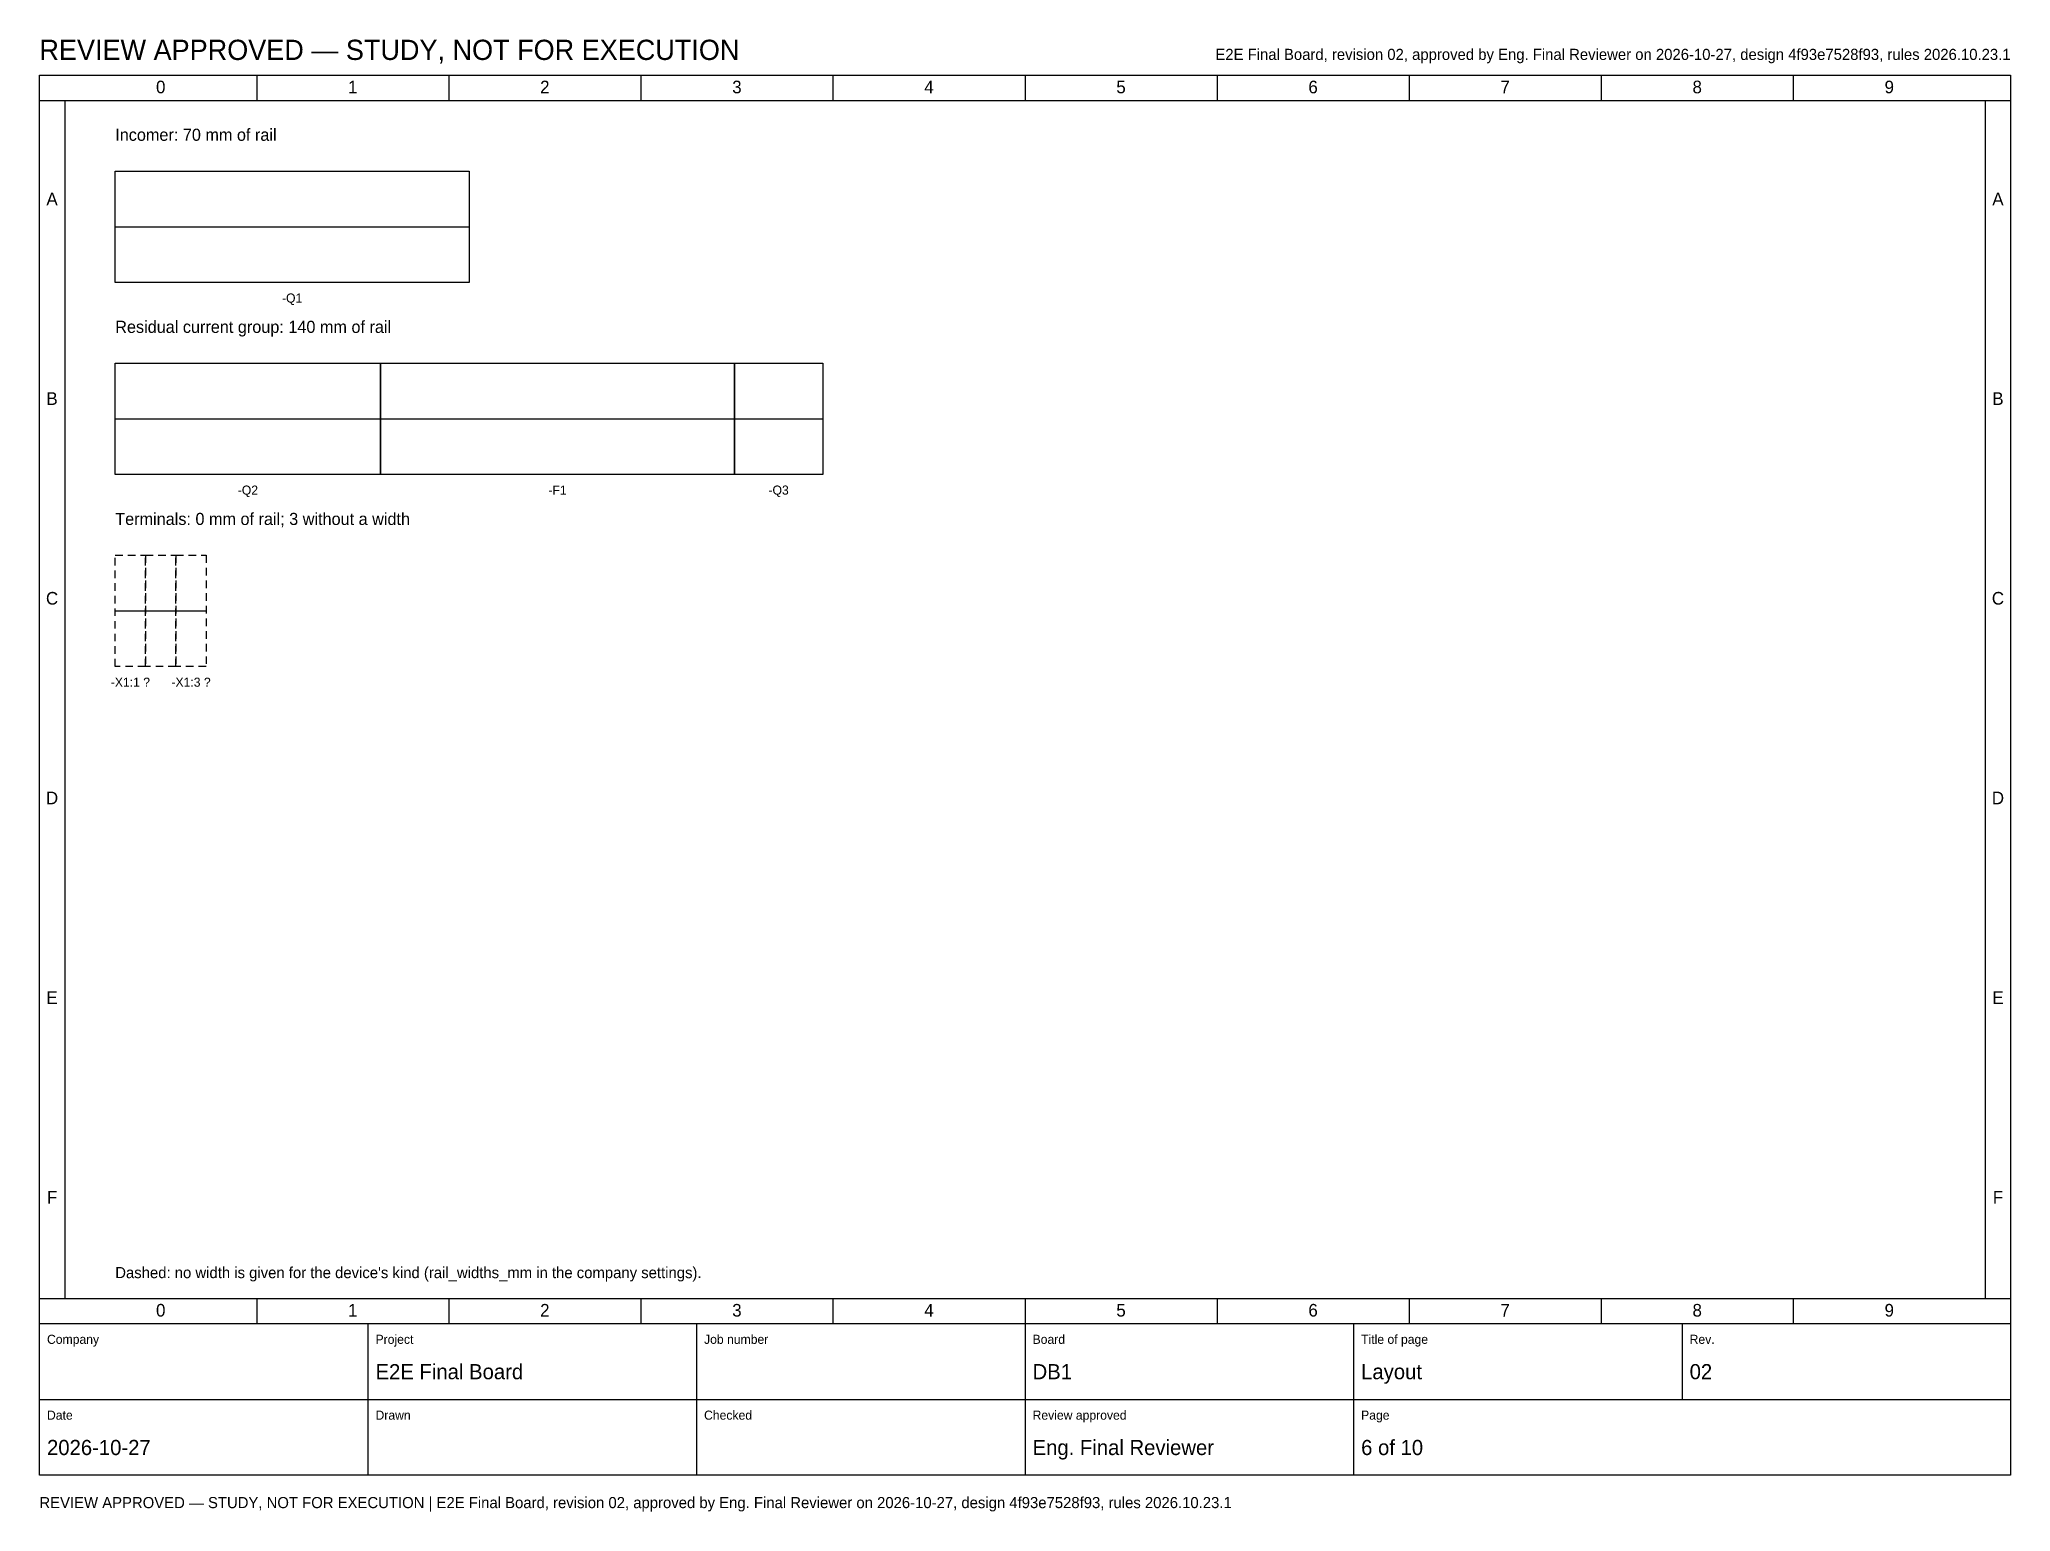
# Model space of a CAD drawing. Header units: millimetres. Extents: x 20 to 4370, y 3 to 294.
# Drawn here: x 2220 to 2610, y 2.8 to 294.1 of the extents above; entities that cross this region are included whole.
import ezdxf
from ezdxf.enums import TextEntityAlignment as Align

# ---------------------------------------------------------------- set-up
doc = ezdxf.new("R2010")
doc.units = ezdxf.units.MM
doc.linetypes.add('DASHED', pattern=[2.5, 1.5, -1])
for name, color, linetype in [('DASHED', 8, 'DASHED'), ('FRAME', 7, 'CONTINUOUS'), ('SYMBOLS', 7, 'CONTINUOUS'), ('TEXT', 7, 'CONTINUOUS')]:
    doc.layers.add(name, color=color, linetype=linetype)

msp = doc.modelspace()

# ---------------------------------------------------------------- texts
at = {"layer": 'TEXT'}
for s, height, p in [('REVIEW APPROVED — STUDY, NOT FOR EXECUTION', 4, (2220, 290)), ('Incomer: 70 mm of rail', 2.4, (2235, 274)), ('Residual current group: 140 mm of rail', 2.4, (2235, 236)), ('Terminals: 0 mm of rail; 3 without a width', 2.4, (2235, 198)), ("Dashed: no width is given for the device's kind (rail_widths_mm in the company settings).", 2.2, (2235, 49)), ('Company', 1.8, (2221.5, 36)), ('Project', 1.8, (2286.5, 36)), ('Job number', 1.8, (2351.5, 36)), ('Board', 1.8, (2416.5, 36)), ('Title of page', 1.8, (2481.5, 36)), ('Rev.', 1.8, (2546.5, 36)), ('E2E Final Board', 3, (2286.5, 29)), ('DB1', 3, (2416.5, 29)), ('Layout', 3, (2481.5, 29)), ('02', 3, (2546.5, 29)), ('Date', 1.8, (2221.5, 21)), ('Drawn', 1.8, (2286.5, 21)), ('Checked', 1.8, (2351.5, 21)), ('Review approved', 1.8, (2416.5, 21)), ('Page', 1.8, (2481.5, 21)), ('2026-10-27', 3, (2221.5, 14)), ('Eng. Final Reviewer', 3, (2416.5, 14)), ('6 of 10', 3, (2481.5, 14)), ('REVIEW APPROVED — STUDY, NOT FOR EXECUTION | E2E Final Board, revision 02, approved by Eng. Final Reviewer on 2026-10-27, design 4f93e7528f93, rules 2026.10.23.1', 2.2, (2220, 3.5))]:
    msp.add_text(s, height=height, dxfattribs=at).set_placement(p)
msp.add_text('E2E Final Board, revision 02, approved by Eng. Final Reviewer on 2026-10-27, design 4f93e7528f93, rules 2026.10.23.1', height=2.2, dxfattribs=at).set_placement((2610, 290), align=Align.RIGHT)
for s, height, p in [('0', 2.5, (2244, 283.4)), ('1', 2.5, (2282, 283.4)), ('2', 2.5, (2320, 283.4)), ('3', 2.5, (2358, 283.4)), ('4', 2.5, (2396, 283.4)), ('5', 2.5, (2434, 283.4)), ('6', 2.5, (2472, 283.4)), ('7', 2.5, (2510, 283.4)), ('8', 2.5, (2548, 283.4)), ('9', 2.5, (2586, 283.4)), ('A', 2.5, (2222.5, 261.25)), ('A', 2.5, (2607.5, 261.25)), ('-Q1', 1.8, (2270, 242)), ('B', 2.5, (2222.5, 221.75)), ('B', 2.5, (2607.5, 221.75)), ('-Q2', 1.8, (2261.25, 204)), ('-F1', 1.8, (2322.5, 204)), ('-Q3', 1.8, (2366.25, 204)), ('C', 2.5, (2222.5, 182.25)), ('C', 2.5, (2607.5, 182.25)), ('-X1:1 ?', 1.8, (2238, 166)), ('-X1:3 ?', 1.8, (2250, 166)), ('D', 2.5, (2222.5, 142.75)), ('D', 2.5, (2607.5, 142.75)), ('E', 2.5, (2222.5, 103.25)), ('E', 2.5, (2607.5, 103.25)), ('F', 2.5, (2222.5, 63.75)), ('F', 2.5, (2607.5, 63.75)), ('0', 2.5, (2244, 41.4)), ('1', 2.5, (2282, 41.4)), ('2', 2.5, (2320, 41.4)), ('3', 2.5, (2358, 41.4)), ('4', 2.5, (2396, 41.4)), ('5', 2.5, (2434, 41.4)), ('6', 2.5, (2472, 41.4)), ('7', 2.5, (2510, 41.4)), ('8', 2.5, (2548, 41.4)), ('9', 2.5, (2586, 41.4))]:
    msp.add_text(s, height=height, dxfattribs=at).set_placement(p, align=Align.CENTER)

# ---------------------------------------------------------------- linework, layer by layer
at = {"layer": 'DASHED'}
for points in [[(2235, 192), (2241, 192), (2241, 170), (2235, 170)], [(2241, 192), (2247, 192), (2247, 170), (2241, 170)], [(2247, 192), (2253, 192), (2253, 170), (2247, 170)]]:
    msp.add_lwpolyline(points, close=True, dxfattribs=at)
at = {"layer": 'FRAME'}
for points in [[(2220, 287), (2610, 287), (2610, 10), (2220, 10)], [(2235, 268), (2305, 268), (2305, 246), (2235, 246)], [(2235, 230), (2287.5, 230), (2287.5, 208), (2235, 208)], [(2287.5, 230), (2357.5, 230), (2357.5, 208), (2287.5, 208)], [(2357.5, 230), (2375, 230), (2375, 208), (2357.5, 208)]]:
    msp.add_lwpolyline(points, close=True, dxfattribs=at)
at = {"layer": 'SYMBOLS'}
for p, q in [((2263, 287), (2263, 282)), ((2301, 287), (2301, 282)), ((2339, 287), (2339, 282)), ((2377, 287), (2377, 282)), ((2415, 287), (2415, 282)), ((2453, 287), (2453, 282)), ((2491, 287), (2491, 282)), ((2529, 287), (2529, 282)), ((2567, 287), (2567, 282)), ((2220, 282), (2610, 282)), ((2225, 282), (2225, 45)), ((2605, 282), (2605, 45)), ((2235, 257), (2305, 257)), ((2235, 219), (2375, 219)), ((2235, 181), (2253, 181)), ((2220, 45), (2610, 45)), ((2263, 45), (2263, 40)), ((2301, 45), (2301, 40)), ((2339, 45), (2339, 40)), ((2377, 45), (2377, 40)), ((2415, 45), (2415, 40)), ((2453, 45), (2453, 40)), ((2491, 45), (2491, 40)), ((2529, 45), (2529, 40)), ((2567, 45), (2567, 40)), ((2220, 40), (2610, 40)), ((2285, 40), (2285, 25)), ((2350, 40), (2350, 25)), ((2415, 40), (2415, 25)), ((2480, 40), (2480, 25)), ((2545, 40), (2545, 25)), ((2220, 25), (2610, 25)), ((2285, 25), (2285, 10)), ((2350, 25), (2350, 10)), ((2415, 25), (2415, 10)), ((2480, 25), (2480, 10))]:
    msp.add_line(p, q, dxfattribs=at)

msp.set_redraw_order([(e.dxf.handle, doc.entitydb.next_handle()) for e in msp.query("TEXT MTEXT ATTDEF DIMENSION ARC_DIMENSION")])  # texts and dimensions are drawn at this point

doc.saveas('drawing.dxf')
